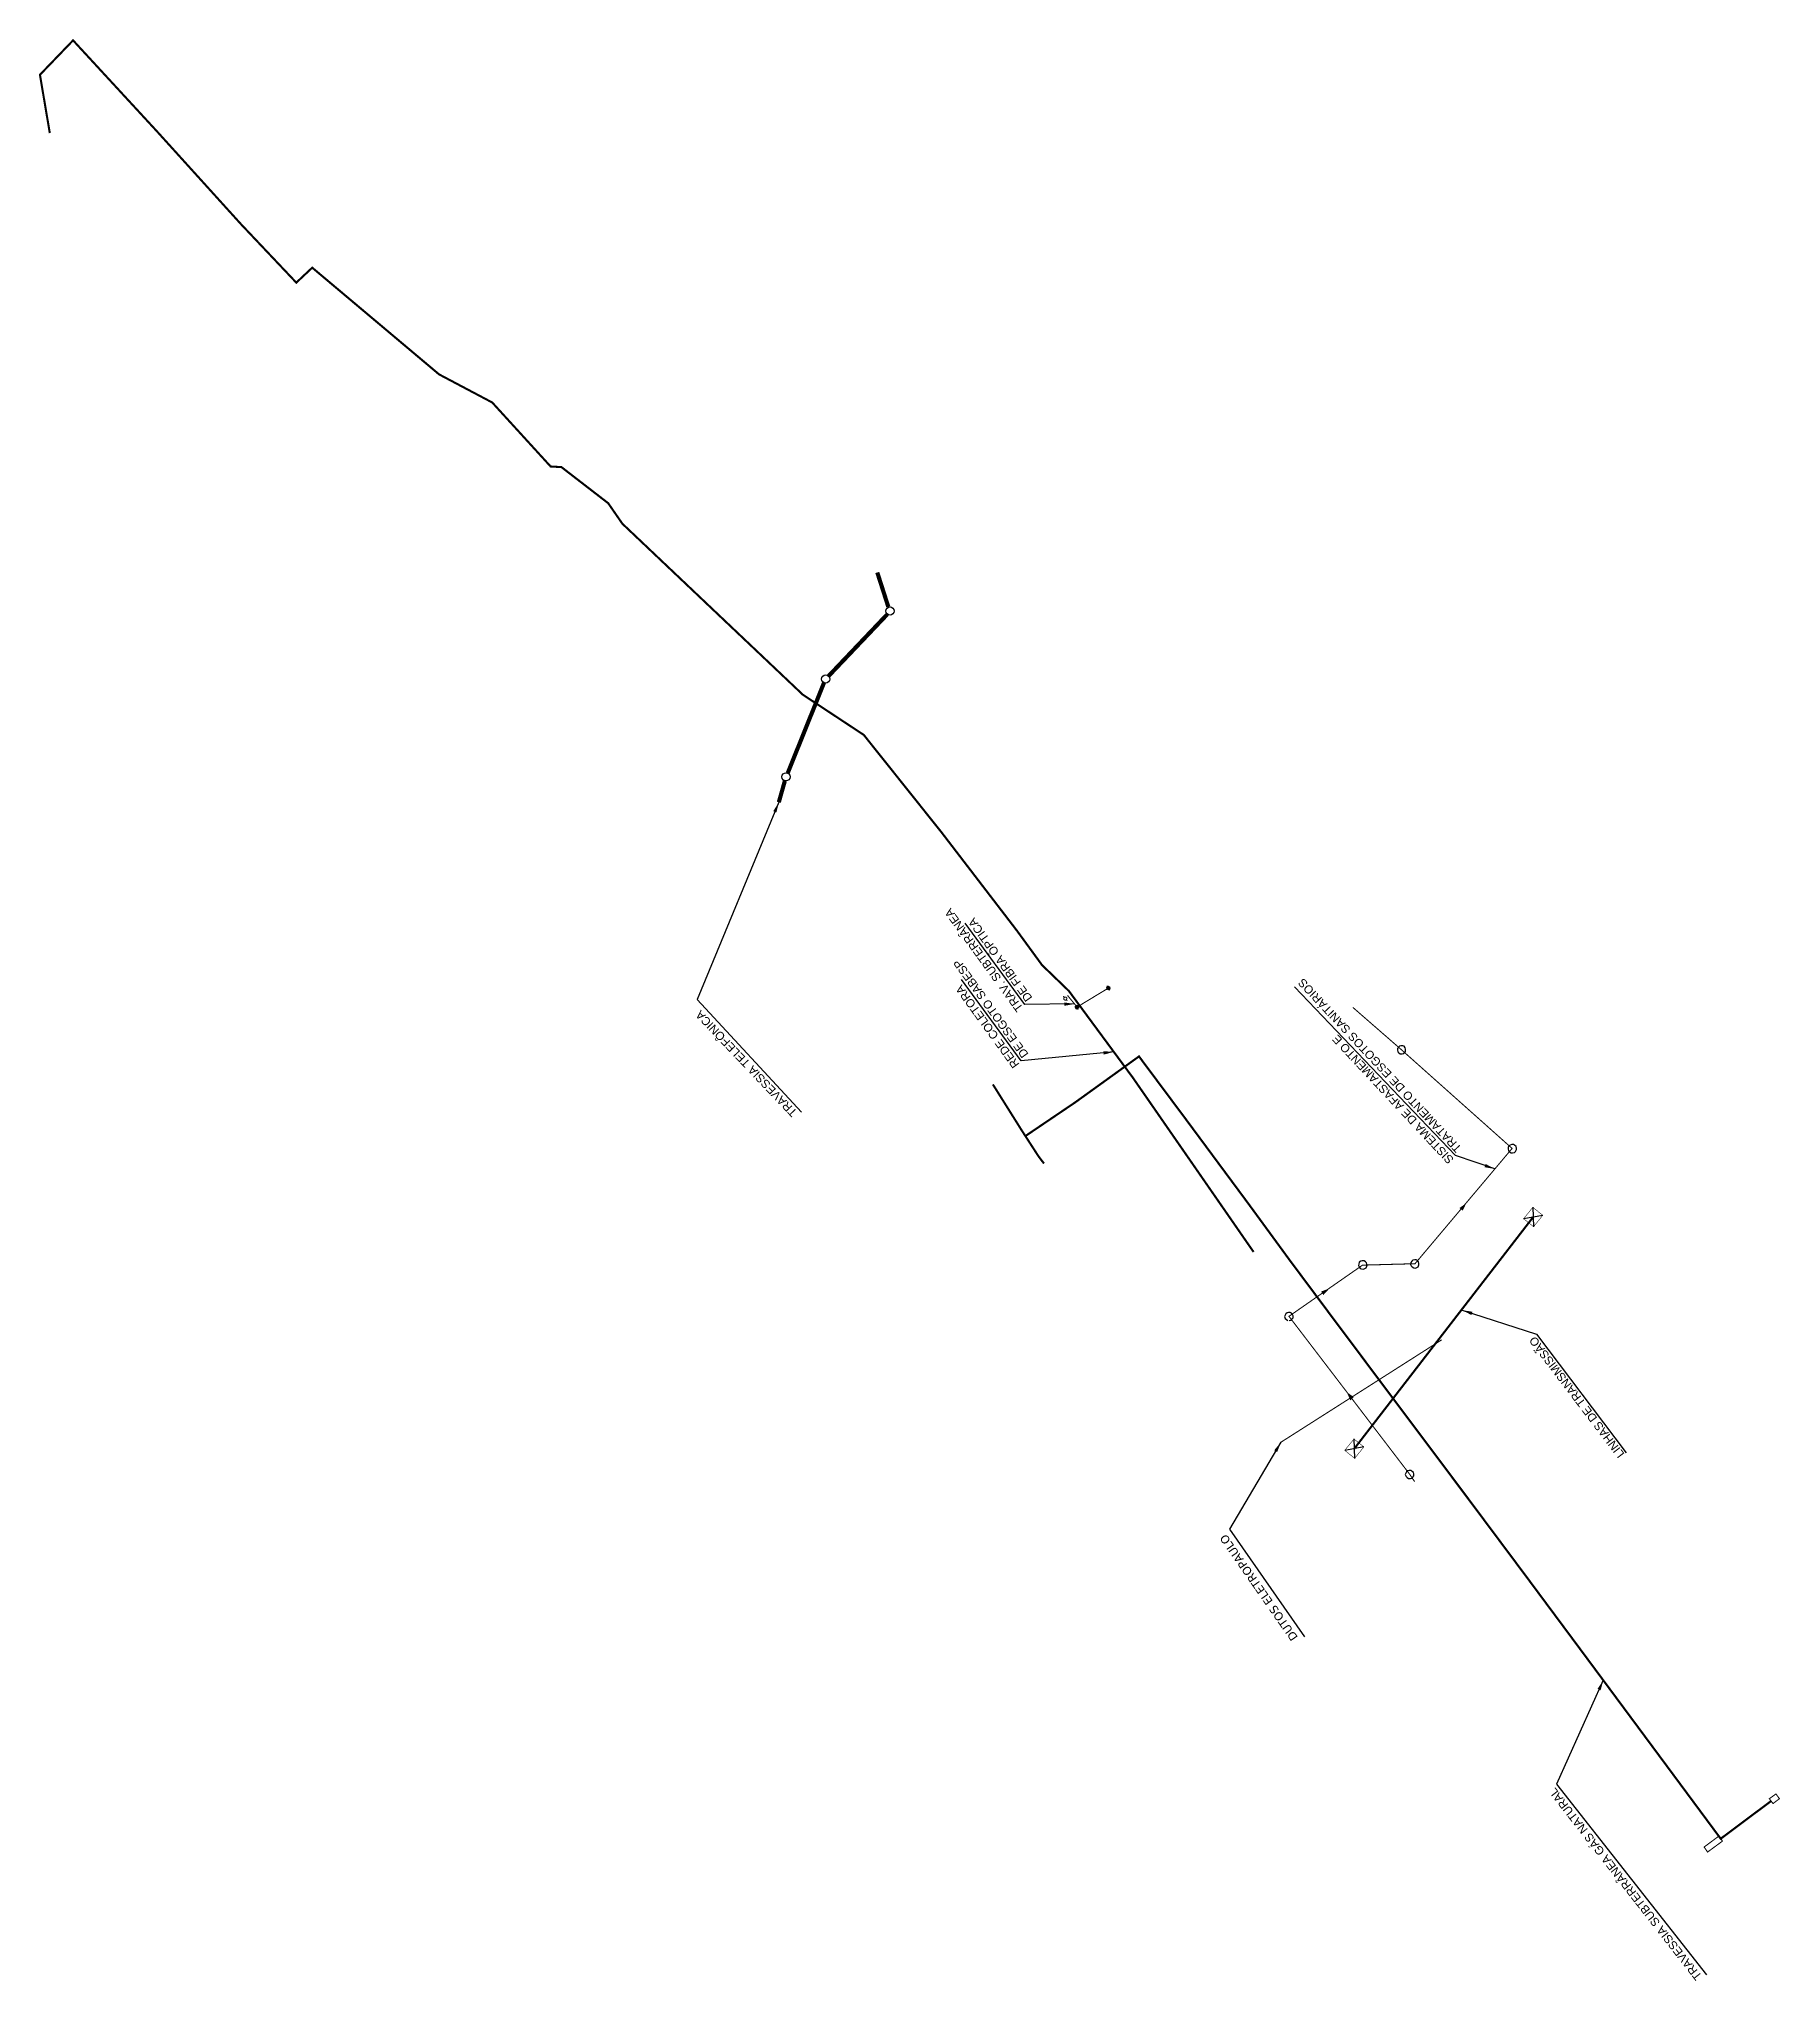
# Model space of a CAD drawing. Header units: metres. Extents: x 288740 to 329917, y 7396742 to 7465143.
# Drawn here: x 316912 to 317752, y 7431523 to 7432460 of the extents above; entities that cross this region are included whole.
import ezdxf

# ---------------------------------------------------------------- set-up
doc = ezdxf.new("R2010")
doc.units = ezdxf.units.M
doc.header["$LTSCALE"] = 10
doc.linetypes.add('TRAÇOPONTOX2', pattern=[50.8, 25.4, -12.7, 0, -12.7])
for name, color, linetype in [('DUTO_CABO ÓPTICO', 31, 'Continuous'), ('DUTO_CABO ÓPTICO_TEXTOS', 2, 'Continuous'), ('DUTOS_ELETROPAULO', 80, 'Continuous'), ('DUTOS_ELETROPAULO_TEXTOS', 2, 'Continuous'), ('DUTOS_LINHAS DE TRANSMISSÃO', 11, 'Continuous'), ('DUTOS_LINHAS DE TRANSMISSÃO_TEXTOS', 2, 'Continuous'), ('DUTOS_REDES COLETORAS', 120, 'Continuous'), ('DUTOS_SABESP', 151, 'Continuous'), ('DUTOS_SABESP_TEXTOS', 2, 'Continuous'), ('DUTOS_TELEFONIA', 162, 'Continuous'), ('DUTOS_TELEFONIA_TEXTOS', 2, 'Continuous'), ('DUTOS_TRAVESSIA_COMGÁS', 210, 'Continuous'), ('DUTOS_TRAVESSIA_COMGÁS_TEXTOS', 2, 'Continuous')]:
    doc.layers.add(name, color=color, linetype=linetype)
doc.styles.add('ARIAL', font='arial.ttf')
doc.styles.get("Standard").update_dxf_attribs({"font": 'arial.ttf'})
doc.dimstyles.new('ISO-25', dxfattribs={"dimtxt": 2.5, "dimasz": 2.5, "dimexe": 1.25, "dimexo": 0.625, "dimtad": 1, "dimtxsty": 'Standard', "dimcen": 2.5, "dimadec": 0, "dimazin": 0, "dimtfac": 1, "dimtmove": 0, "dimatfit": 3, "dimfxl": 1, "dimarcsym": 0})

msp = doc.modelspace()

# ---------------------------------------------------------------- texts
at = {"layer": 'DUTO_CABO ÓPTICO_TEXTOS', "linetype": 'ByBlock'}
for s, p in [('TRAV. SUBTERRÂNEA', (317387.23, 7431992.29, 742.8)), ('DE FIBRA ÓPTICA', (317391.64, 7431997.21, -10.67))]:
    msp.add_text(s, height=4, rotation=125.91769, dxfattribs=at).set_placement(p)
at = {"layer": 'DUTOS_ELETROPAULO_TEXTOS', "insert": (317516.53, 7431686.34), "char_height": 4, "width": 134.3881, "attachment_point": 1, "rotation": 124.8554}
msp.add_mtext('\\A1;{\\fVerdana|b0|i0|c0|p34;DUTOS ELETROPAULO}', dxfattribs=at)
at = {"layer": 'DUTOS_LINHAS DE TRANSMISSÃO_TEXTOS', "style": 'ARIAL'}
msp.add_text('LINHAS DE TRANSMISSÃO', height=4, rotation=127.18026, dxfattribs=at).set_placement((317677.46, 7431777.08))
at = {"layer": 'DUTOS_SABESP_TEXTOS', "linetype": 'ByBlock'}
for s, rotation, p in [('DE ESGOTO SABESP', 125.91769, (317389.81, 7431970.03, 733.12)), ('REDE COLETORA', 125.91769, (317385.4, 7431965.11, 1486.59)), ('TRATAMENTO DE ESGOTOS SANITÁRIOS', 133.03073, (317598.93, 7431924.8, 733.12)), ('SISTEMA DE AFASTAMENTO E ', 133.03073, (317595.16, 7431919.37, 1486.59))]:
    msp.add_text(s, height=4, rotation=rotation, dxfattribs=at).set_placement(p)
at = {"layer": 'DUTOS_TELEFONIA_TEXTOS', "linetype": 'ByBlock'}
msp.add_text('TRAVESSIA TELEFÔNICA', height=4, rotation=133.51241, dxfattribs=at).set_placement((317278.28, 7431942.15))
at = {"layer": 'DUTOS_TRAVESSIA_COMGÁS_TEXTOS', "linetype": 'ByBlock'}
msp.add_text('TRAVESSIA SUBTERRÂNEA GÁS NATURAL', height=4, rotation=127.91539, dxfattribs=at).set_placement((317714.88, 7431525.02))

# ---------------------------------------------------------------- hatches: boundary and pattern name
at = {"layer": 'DUTO_CABO ÓPTICO', "lineweight": 0}
h = msp.add_hatch(dxfattribs=at)
h.set_pattern_fill('ANSI31', color=256, scale=0.04, angle=-64.8829)
h.set_pattern_definition([(340.1171003887, (-2928214.78674, 5656751.74077), (0.0431925601046, 0.119429488618), [])])
h.paths.add_polyline_path([(317413.45, 7431992.99), (317413.06, 7431993.64), (317412.58, 7431993.35), (317412.97, 7431992.7)])
h.paths.add_polyline_path([(317413.85, 7431992.34), (317413.45, 7431992.99), (317412.97, 7431992.7), (317413.37, 7431992.05)])
h.paths.add_polyline_path([(317413.37, 7431992.05), (317412.97, 7431992.7), (317412.49, 7431992.41), (317412.89, 7431991.76)])
h.paths.add_polyline_path([(317412.97, 7431992.7), (317412.58, 7431993.35), (317412.1, 7431993.06), (317412.49, 7431992.41)])
at = {"layer": 'DUTOS_SABESP', "linetype": 'Continuous'}
for points in [[(317599.17, 7431894.51), (317597.59, 7431895.73), (317600.93, 7431898.16)], [(317531.95, 7431853.8), (317530.85, 7431855.47), (317534.85, 7431856.95)], [(317546.62, 7431804.5), (317544.94, 7431802.93), (317543.23, 7431806.95)]]:
    msp.add_hatch(color=256, dxfattribs=at).paths.add_polyline_path(points)

# ---------------------------------------------------------------- linework, layer by layer
at = {"layer": 'DUTO_CABO ÓPTICO', "linetype": 'TRAÇOPONTOX2', "lineweight": 0, "ltscale": 0.01}
for p, q in [((317427.32, 7432001.35, -766), (317429.07, 7432002.54, -766)), ((317428.9, 7432000.9, -766), (317427.49, 7432002.99, -766))]:
    msp.add_line(p, q, dxfattribs=at)
at = {"layer": 'DUTO_CABO ÓPTICO', "linetype": 'TRAÇOPONTOX2', "lineweight": 9, "ltscale": 0.01}
for p, q in [((317413.88, 7431993.25, -766), (317412.07, 7431992.15, -766)), ((317412.32, 7431993.77, -766), (317413.63, 7431991.62, -766))]:
    msp.add_line(p, q, dxfattribs=at)
at = {"layer": 'DUTO_CABO ÓPTICO', "ltscale": 5, "const_width": 0.5}
for points in [[(317412.24, 7431992.25), (317427.73, 7432001.64)], [(317412.58, 7431993.35), (317408.45, 7431998.34)]]:
    msp.add_lwpolyline(points, dxfattribs=at)
at = {"layer": 'DUTO_CABO ÓPTICO', "lineweight": 0, "elevation": -766}
msp.add_lwpolyline([(317428.23, 7432002.89), (317429.08, 7432001.63), (317428.16, 7432001), (317427.31, 7432002.26), (317428.23, 7432002.89)], dxfattribs=at)
at = {"layer": 'DUTO_CABO ÓPTICO', "ltscale": 5, "const_width": 0.5, "elevation": -766}
msp.add_lwpolyline([(317406.4, 7431997.97), (317406.89, 7431997.4, 1.006283), (317407.88, 7431996.28), (317408.36, 7431995.7), (317407.88, 7431996.28, 0.993756), (317406.89, 7431997.4, -5.945224)], format="xyb", dxfattribs=at)
at = {"layer": 'DUTO_CABO ÓPTICO', "elevation": -766}
msp.add_lwpolyline([(317412.89, 7431991.76), (317412.1, 7431993.06), (317413.06, 7431993.64), (317413.85, 7431992.34), (317412.89, 7431991.76)], dxfattribs=at)
at = {"layer": 'DUTO_CABO ÓPTICO'}
msp.add_point((317427.41, 7432001.45, -766), dxfattribs=at)
at = {"layer": 'DUTOS_ELETROPAULO', "const_width": 0.5}
msp.add_lwpolyline([(317589.04, 7431832.17), (317511.45, 7431782.74)], dxfattribs=at)
at = {"layer": 'DUTOS_LINHAS DE TRANSMISSÃO'}
for p, q in [((317633.03, 7431896.1), (317633.36, 7431886.74)), ((317637.81, 7431892.23), (317628.58, 7431890.6)), ((317546.7, 7431784.32), (317547.02, 7431774.96)), ((317551.47, 7431780.46), (317542.25, 7431778.82))]:
    msp.add_line(p, q, dxfattribs=at)
at = {"layer": 'DUTOS_LINHAS DE TRANSMISSÃO', "const_width": 0.25}
for points in [[(317637.81, 7431892.23), (317633.36, 7431886.74), (317628.58, 7431890.6), (317633.03, 7431896.1)], [(317551.47, 7431780.46), (317547.02, 7431774.96), (317542.25, 7431778.82), (317546.7, 7431784.32)]]:
    msp.add_lwpolyline(points, close=True, dxfattribs=at)
at = {"layer": 'DUTOS_LINHAS DE TRANSMISSÃO', "const_width": 1}
msp.add_lwpolyline([(317633.2, 7431891.42), (317546.86, 7431779.64)], dxfattribs=at)
at = {"layer": 'DUTOS_REDES COLETORAS', "const_width": 1, "elevation": 751.28}
msp.add_lwpolyline([(316917.25, 7432414.5), (316912.49, 7432442.65), (316928.48, 7432459.26), (316969.15, 7432415.15), (317009.42, 7432370.67), (317036.22, 7432342.34), (317043.91, 7432349.56), (317074.52, 7432323.82), (317105.13, 7432298.07), (317130.77, 7432284.51), (317158.96, 7432253.62), (317164.2, 7432253.31), (317186.76, 7432235.89), (317193.58, 7432226.02), (317237.13, 7432184.75), (317280.69, 7432143.49), (317310.11, 7432124.08), (317347.54, 7432077.18), (317384.06, 7432029.57), (317396.14, 7432013.01), (317409.09, 7432000.51), (317439.97, 7431958.67), (317498.25, 7431874.56)], dxfattribs=at)
at = {"layer": 'DUTOS_SABESP', "linetype": 'Continuous'}
for p, q in [((317567.69, 7431972.77, 738.7), (317567.66, 7431972.07, 738.7)), ((317567.66, 7431972.07, 738.7), (317567.86, 7431971.14, 738.7)), ((317568.17, 7431973.45, 738.7), (317567.69, 7431972.77, 738.7)), ((317567.86, 7431971.14, 738.7), (317568.3, 7431970.65, 738.7)), ((317568.66, 7431973.89, 738.7), (317568.17, 7431973.45, 738.7)), ((317568.3, 7431970.65, 738.7), (317568.98, 7431970.17, 738.7)), ((317569.36, 7431974.1, 738.7), (317568.66, 7431973.89, 738.7)), ((317570.29, 7431974.06, 738.7), (317569.36, 7431974.1, 738.7)), ((317570.97, 7431973.81, 738.7), (317570.29, 7431974.06, 738.7)), ((317570.61, 7431970.34, 738.7), (317571.34, 7431971.01, 738.7)), ((317571.41, 7431973.09, 738.7), (317570.97, 7431973.81, 738.7)), ((317571.34, 7431971.01, 738.7), (317571.58, 7431971.46, 738.7)), ((317571.62, 7431972.39, 738.7), (317571.41, 7431973.09, 738.7)), ((317571.58, 7431971.46, 738.7), (317571.62, 7431972.39, 738.7)), ((317568.98, 7431970.17, 738.7), (317569.91, 7431970.13, 738.7)), ((317569.91, 7431970.13, 738.7), (317570.61, 7431970.34, 738.7)), ((317621.19, 7431925.05, 738.7), (317621.17, 7431924.35, 738.7)), ((317621.17, 7431924.35, 738.7), (317621.36, 7431923.42, 738.7)), ((317621.45, 7431925.74, 738.7), (317621.19, 7431925.05, 738.7)), ((317622.16, 7431926.17, 738.7), (317621.45, 7431925.74, 738.7)), ((317622.87, 7431926.38, 738.7), (317622.16, 7431926.17, 738.7)), ((317623.79, 7431926.35, 738.7), (317622.87, 7431926.38, 738.7)), ((317624.25, 7431926.1, 738.7), (317623.79, 7431926.35, 738.7)), ((317624.92, 7431925.38, 738.7), (317624.25, 7431926.1, 738.7)), ((317624.6, 7431923.07, 738.7), (317625.1, 7431923.98, 738.7)), ((317625.12, 7431924.67, 738.7), (317624.92, 7431925.38, 738.7)), ((317625.1, 7431923.98, 738.7), (317625.12, 7431924.67, 738.7)), ((317621.36, 7431923.42, 738.7), (317621.81, 7431922.94, 738.7)), ((317621.81, 7431922.94, 738.7), (317622.49, 7431922.45, 738.7)), ((317622.49, 7431922.45, 738.7), (317623.18, 7431922.42, 738.7)), ((317623.18, 7431922.42, 738.7), (317624.12, 7431922.62, 738.7)), ((317624.12, 7431922.62, 738.7), (317624.6, 7431923.07, 738.7)), ((317548.99, 7431868.73, 738.7), (317548.96, 7431868.04, 738.7)), ((317548.96, 7431868.04, 738.7), (317549.17, 7431867.33, 738.7)), ((317549.25, 7431869.65, 738.7), (317548.99, 7431868.73, 738.7)), ((317549.97, 7431870.09, 738.7), (317549.25, 7431869.65, 738.7)), ((317550.67, 7431870.3, 738.7), (317549.97, 7431870.09, 738.7)), ((317551.6, 7431870.26, 738.7), (317550.67, 7431870.3, 738.7)), ((317552.28, 7431869.77, 738.7), (317551.6, 7431870.26, 738.7)), ((317552.72, 7431869.29, 738.7), (317552.28, 7431869.77, 738.7)), ((317552.64, 7431866.97, 738.7), (317552.9, 7431867.66, 738.7)), ((317552.93, 7431868.59, 738.7), (317552.72, 7431869.29, 738.7)), ((317552.9, 7431867.66, 738.7), (317552.93, 7431868.59, 738.7)), ((317574.09, 7431869.43, 738.7), (317574.06, 7431868.5, 738.7)), ((317574.06, 7431868.5, 738.7), (317574.26, 7431867.8, 738.7)), ((317574.58, 7431870.11, 738.7), (317574.09, 7431869.43, 738.7)), ((317574.26, 7431867.8, 738.7), (317574.71, 7431867.32, 738.7)), ((317575.06, 7431870.56, 738.7), (317574.58, 7431870.11, 738.7)), ((317576, 7431870.75, 738.7), (317575.06, 7431870.56, 738.7)), ((317576.69, 7431870.73, 738.7), (317576, 7431870.75, 738.7)), ((317577.38, 7431870.47, 738.7), (317576.69, 7431870.73, 738.7)), ((317577.02, 7431867, 738.7), (317577.73, 7431867.44, 738.7)), ((317577.82, 7431869.76, 738.7), (317577.38, 7431870.47, 738.7)), ((317577.73, 7431867.44, 738.7), (317578, 7431868.36, 738.7)), ((317578.03, 7431869.05, 738.7), (317577.82, 7431869.76, 738.7)), ((317578, 7431868.36, 738.7), (317578.03, 7431869.05, 738.7)), ((317549.17, 7431867.33, 738.7), (317549.61, 7431866.62, 738.7)), ((317549.61, 7431866.62, 738.7), (317550.29, 7431866.36, 738.7)), ((317550.29, 7431866.36, 738.7), (317551.22, 7431866.33, 738.7)), ((317551.22, 7431866.33, 738.7), (317551.93, 7431866.53, 738.7)), ((317551.93, 7431866.53, 738.7), (317552.64, 7431866.97, 738.7)), ((317574.71, 7431867.32, 738.7), (317575.62, 7431866.82, 738.7)), ((317575.62, 7431866.82, 738.7), (317576.32, 7431866.8, 738.7)), ((317576.32, 7431866.8, 738.7), (317577.02, 7431867, 738.7)), ((317513.48, 7431844.03, 738.7), (317513.22, 7431843.35, 738.7)), ((317513.22, 7431843.35, 738.7), (317513.42, 7431842.41, 738.7)), ((317513.42, 7431842.41, 738.7), (317514.1, 7431841.92, 738.7)), ((317513.74, 7431844.72, 738.7), (317513.48, 7431844.03, 738.7)), ((317514.45, 7431845.16, 738.7), (317513.74, 7431844.72, 738.7)), ((317514.1, 7431841.92, 738.7), (317514.78, 7431841.43, 738.7)), ((317515.15, 7431845.37, 738.7), (317514.45, 7431845.16, 738.7)), ((317515.85, 7431845.34, 738.7), (317515.15, 7431845.37, 738.7)), ((317515.47, 7431841.41, 738.7), (317516.41, 7431841.6, 738.7)), ((317516.54, 7431845.08, 738.7), (317515.85, 7431845.34, 738.7)), ((317516.41, 7431841.6, 738.7), (317516.9, 7431842.28, 738.7)), ((317516.97, 7431844.37, 738.7), (317516.54, 7431845.08, 738.7)), ((317516.9, 7431842.28, 738.7), (317517.38, 7431842.73, 738.7)), ((317517.41, 7431843.66, 738.7), (317516.97, 7431844.37, 738.7)), ((317517.38, 7431842.73, 738.7), (317517.41, 7431843.66, 738.7)), ((317571.74, 7431767.81, 738.7), (317571.48, 7431767.13, 738.7)), ((317571.48, 7431767.13, 738.7), (317571.91, 7431766.18, 738.7)), ((317572, 7431768.5, 738.7), (317571.74, 7431767.81, 738.7)), ((317571.91, 7431766.18, 738.7), (317572.36, 7431765.7, 738.7)), ((317572.71, 7431768.94, 738.7), (317572, 7431768.5, 738.7)), ((317572.36, 7431765.7, 738.7), (317573.04, 7431765.21, 738.7)), ((317573.41, 7431769.14, 738.7), (317572.71, 7431768.94, 738.7)), ((317573.04, 7431765.21, 738.7), (317573.96, 7431765.18, 738.7)), ((317574.34, 7431769.11, 738.7), (317573.41, 7431769.14, 738.7)), ((317573.96, 7431765.18, 738.7), (317574.67, 7431765.38, 738.7)), ((317574.79, 7431768.63, 738.7), (317574.34, 7431769.11, 738.7)), ((317574.67, 7431765.38, 738.7), (317575.15, 7431765.83, 738.7)), ((317575.47, 7431768.14, 738.7), (317574.79, 7431768.63, 738.7)), ((317575.15, 7431765.83, 738.7), (317575.64, 7431766.51, 738.7)), ((317575.67, 7431767.44, 738.7), (317575.47, 7431768.14, 738.7)), ((317575.64, 7431766.51, 738.7), (317575.67, 7431767.44, 738.7))]:
    msp.add_line(p, q, dxfattribs=at)
at = {"layer": 'DUTOS_SABESP', "linetype": 'Continuous', "const_width": 0.5, "elevation": 738.7}
msp.add_lwpolyline([(317576, 7431763.71), (317573.58, 7431767.28), (317515.32, 7431843.5), (317550.83, 7431868.2), (317576.16, 7431868.89), (317623.03, 7431924.52), (317569.52, 7431972.23), (317546.13, 7431992.6)], dxfattribs=at)
at = {"layer": 'DUTOS_TELEFONIA', "const_width": 2}
for points in [[(317321.96, 7432185.87), (317316.63, 7432202.47)], [(317321.4, 7432182.22), (317293.12, 7432152.49)], [(317290.91, 7432149.21), (317273.4, 7432105.66)], [(317272.03, 7432101.92), (317269.1, 7432091.58)]]:
    msp.add_lwpolyline(points, dxfattribs=at)
at = {"layer": 'DUTOS_TELEFONIA'}
for centre in [(317322.77, 7432183.86), (317291.72, 7432151.04), (317272.56, 7432103.85)]:
    msp.add_circle(centre, 2, dxfattribs=at)
at = {"layer": 'DUTOS_TRAVESSIA_COMGÁS'}
for points, const_width in [([(317388.08, 7431930.47), (317412.21, 7431946.79), (317442.94, 7431968.93), (317465.69, 7431938.43), (317496.01, 7431897.49), (317515.61, 7431870.69), (317537.4, 7431841.46), (317575.3, 7431790.86), (317601.57, 7431755.83), (317629.98, 7431717.76), (317656.83, 7431681.61), (317695.67, 7431629.23), (317723.7, 7431591.4), (317748.02, 7431609.58)], 1), ([(317397.09, 7431917.25), (317394.5, 7431920.63), (317386.42, 7431933.11), (317372.43, 7431955.4)], 1), ([(317748.95, 7431608.37), (317747.17, 7431610.69), (317750.35, 7431613), (317752.05, 7431610.72), (317748.95, 7431608.37)], 0.5)]:
    msp.add_lwpolyline(points, dxfattribs=dict(at, const_width=const_width))
at = {"layer": 'DUTOS_TRAVESSIA_COMGÁS', "const_width": 0.5}
msp.add_lwpolyline([(317715.7, 7431587.39), (317722.78, 7431592.64), (317724.55, 7431590.25), (317717.38, 7431584.97)], close=True, dxfattribs=at)

msp.set_redraw_order([(e.dxf.handle, doc.entitydb.next_handle()) for e in msp.query("TEXT MTEXT ATTDEF DIMENSION ARC_DIMENSION")])  # texts and dimensions are drawn at this point

# ---------------------------------------------------------------- leaders
at = {"layer": 'DUTO_CABO ÓPTICO_TEXTOS'}
msp.add_leader([(317411.85, 7431994.23), (317387.92, 7431993.94), (317359.08, 7432033.19)], dimstyle='ISO-25', override={"dimscale": 2}, dxfattribs=at)
at = {"layer": 'DUTOS_ELETROPAULO_TEXTOS'}
msp.add_leader([(317511.45, 7431782.74), (317486.69, 7431740.82), (317522.9, 7431688.83)], dimstyle='ISO-25', override={"dimscale": 2}, dxfattribs=at)
at = {"layer": 'DUTOS_LINHAS DE TRANSMISSÃO_TEXTOS'}
msp.add_leader([(317598.87, 7431846.47), (317634.8, 7431834.81), (317678.13, 7431777.69)], dimstyle='ISO-25', override={"dimscale": 2}, dxfattribs=at)
at = {"layer": 'DUTOS_SABESP_TEXTOS'}
for points in [[(317430.8, 7431971.1, 743.8), (317386.08, 7431966.76, 743.8), (317357.25, 7432006.01, 743.8)], [(317614.7, 7431914.63, 743.8), (317595.63, 7431921.09, 743.8), (317518.07, 7432002.55, 743.8)]]:
    msp.add_leader(points, dimstyle='ISO-25', override={"dimscale": 2}, dxfattribs=at)
at = {"layer": 'DUTOS_TELEFONIA_TEXTOS'}
msp.add_leader([(317269.1, 7432091.58), (317229.64, 7431996.42), (317279.98, 7431941.99)], dimstyle='ISO-25', override={"dimscale": 2}, dxfattribs=at)
at = {"layer": 'DUTOS_TRAVESSIA_COMGÁS_TEXTOS', "linetype": 'ByBlock'}
msp.add_leader([(317667.04, 7431667.94), (317644.46, 7431617.66), (317716.87, 7431525.79)], dimstyle='ISO-25', override={"dimscale": 2}, dxfattribs=at)

doc.saveas('drawing.dxf')
